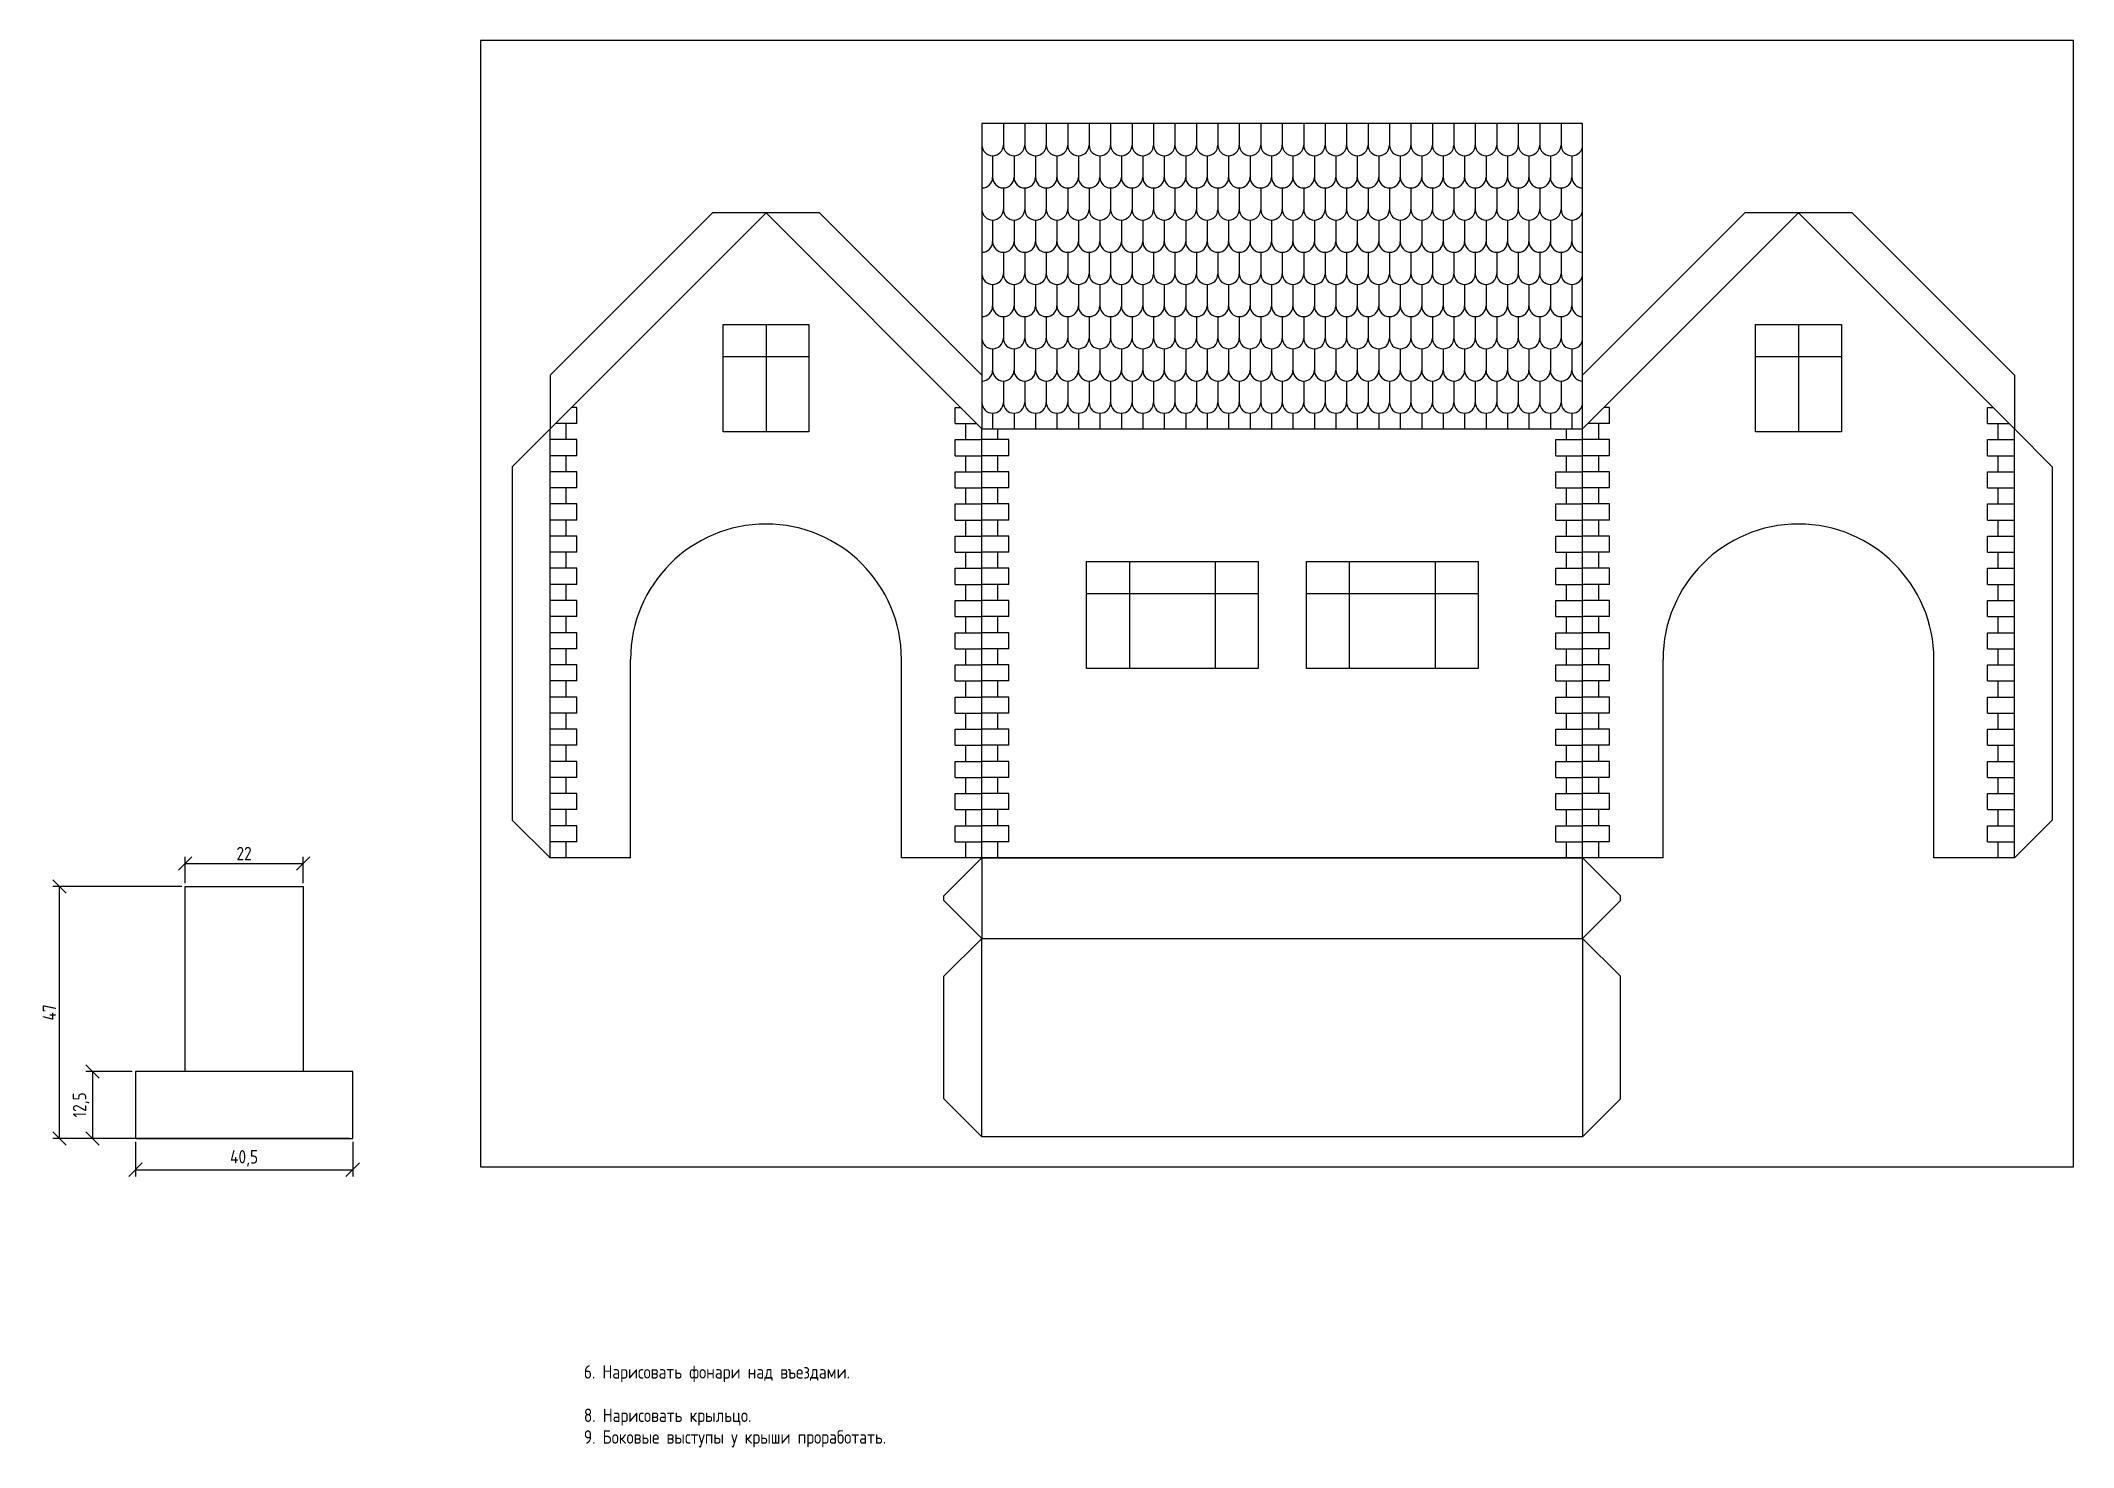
# Model space of a CAD drawing. Header units: millimetres. Extents: x 2310 to 3293, y 1886 to 2149.
# Drawn here: x 2309.6 to 2688.5, y 1886.2 to 2148.5 of the extents above; entities that cross this region are included whole.
import ezdxf

# ---------------------------------------------------------------- set-up
doc = ezdxf.new("R2010")
doc.units = ezdxf.units.MM
doc.styles.add('TextStyle01', font='romans.shx', dxfattribs={"width": 0.8})
doc.dimstyles.new('ISO-25', dxfattribs={"dimtxt": 2.5, "dimasz": 2.5, "dimexe": 1.25, "dimexo": 0.625, "dimtad": 1, "dimtxsty": 'TextStyle01', "dimblk": 'OBLIQUE', "dimcen": 2.5, "dimadec": 0, "dimazin": 0, "dimtfac": 1, "dimtmove": 0, "dimatfit": 3, "dimldrblk": 'NONE', "dimfxl": 1, "dimarcsym": 0})

msp = doc.modelspace()

# ---------------------------------------------------------------- texts
at = {"style": 'TextStyle01', "width": 0.8}
for s, p in [('6. Нарисовать фонари над въездами.', (2410.845, 1899.062)), ('8. Нарисовать крыльцо.', (2410.845, 1890.967)), ('9. Боковые выступы у крыши проработать.', (2410.845, 1886.919))]:
    msp.add_text(s, height=2.5, dxfattribs=at).set_placement(p)

# ---------------------------------------------------------------- blocks, each defined once
blk = doc.blocks.new('_Oblique')
at = {"color": 0, "linetype": 'ByBlock', "lineweight": -2}
blk.add_line((-0.5, -0.5), (0.5, 0.5), dxfattribs=at)
blk = doc.blocks.new('*D3')
at = {"color": 0, "lineweight": -2, "transparency": 16777216}
for p, q in [((2326.62, 1956.33), (2317.96, 1956.33)), ((2319.21, 1956.33), (2319.21, 1943.83)), ((2326.62, 1943.83), (2317.96, 1943.83))]:
    blk.add_line(p, q, dxfattribs=at)
at = {"layer": 'Defpoints', "color": 0, "transparency": 16777216}
for p in [(2327.24, 1956.33), (2319.21, 1943.83), (2327.24, 1943.83)]:
    blk.add_point(p, dxfattribs=at)
at = {"color": 0, "lineweight": -2, "transparency": 16777216, "xscale": 2.5, "yscale": 2.5, "zscale": 2.5}
for p, rotation in [((2319.21, 1956.33), 90), ((2319.21, 1943.83), 270)]:
    blk.add_blockref('_Oblique', p, dxfattribs=dict(at, rotation=rotation))
at = {"color": 0, "transparency": 16777216, "insert": (2317.1, 1950.08), "char_height": 2.5, "attachment_point": 5, "rotation": 90, "style": 'TextStyle01'}
blk.add_mtext('12,5', dxfattribs=at)
blk = doc.blocks.new('_None')
blk = doc.blocks.new('*D4')
at = {"color": 0, "lineweight": -2, "transparency": 16777216}
for p, q in [((2327.24, 1943.21), (2327.24, 1936.76)), ((2367.74, 1943.21), (2367.74, 1936.76)), ((2327.24, 1938.01), (2367.74, 1938.01))]:
    blk.add_line(p, q, dxfattribs=at)
at = {"layer": 'Defpoints', "color": 0, "transparency": 16777216}
for p in [(2327.24, 1943.83), (2367.74, 1943.83), (2367.74, 1938.01)]:
    blk.add_point(p, dxfattribs=at)
at = {"color": 0, "lineweight": -2, "transparency": 16777216, "xscale": 2.5, "yscale": 2.5, "zscale": 2.5, "rotation": 180}
blk.add_blockref('_Oblique', (2327.24, 1938.01), dxfattribs=at)
at = {"color": 0, "lineweight": -2, "transparency": 16777216, "xscale": 2.5, "yscale": 2.5, "zscale": 2.5}
blk.add_blockref('_Oblique', (2367.74, 1938.01), dxfattribs=at)
at = {"color": 0, "transparency": 16777216, "insert": (2347.49, 1940.12), "char_height": 2.5, "attachment_point": 5, "style": 'TextStyle01'}
blk.add_mtext('40,5', dxfattribs=at)
blk = doc.blocks.new('*D5')
at = {"color": 0, "lineweight": -2, "transparency": 16777216}
for p, q in [((2335.87, 1990.83), (2311.83, 1990.83)), ((2313.08, 1943.83), (2313.08, 1990.83)), ((2367.12, 1943.83), (2311.83, 1943.83))]:
    blk.add_line(p, q, dxfattribs=at)
at = {"layer": 'Defpoints', "color": 0, "transparency": 16777216}
for p in [(2313.08, 1990.83), (2336.49, 1990.83), (2367.74, 1943.83)]:
    blk.add_point(p, dxfattribs=at)
at = {"color": 0, "lineweight": -2, "transparency": 16777216, "xscale": 2.5, "yscale": 2.5, "zscale": 2.5}
for p, rotation in [((2313.08, 1990.83), 90), ((2313.08, 1943.83), 270)]:
    blk.add_blockref('_Oblique', p, dxfattribs=dict(at, rotation=rotation))
at = {"color": 0, "transparency": 16777216, "insert": (2311.2, 1967.33), "char_height": 2.5, "attachment_point": 5, "rotation": 90, "style": 'TextStyle01'}
blk.add_mtext('47', dxfattribs=at)
blk = doc.blocks.new('*D6')
at = {"color": 0, "lineweight": -2, "transparency": 16777216}
for p, q in [((2336.49, 1991.46), (2336.49, 1996.33)), ((2336.49, 1995.08), (2358.49, 1995.08)), ((2358.49, 1991.46), (2358.49, 1996.33))]:
    blk.add_line(p, q, dxfattribs=at)
at = {"layer": 'Defpoints', "color": 0, "transparency": 16777216}
for p in [(2358.49, 1995.08), (2336.49, 1990.83), (2358.49, 1990.83)]:
    blk.add_point(p, dxfattribs=at)
at = {"color": 0, "lineweight": -2, "transparency": 16777216, "xscale": 2.5, "yscale": 2.5, "zscale": 2.5, "rotation": 180}
blk.add_blockref('_Oblique', (2336.49, 1995.08), dxfattribs=at)
at = {"color": 0, "lineweight": -2, "transparency": 16777216, "xscale": 2.5, "yscale": 2.5, "zscale": 2.5}
blk.add_blockref('_Oblique', (2358.49, 1995.08), dxfattribs=at)
at = {"color": 0, "transparency": 16777216, "insert": (2347.49, 1996.95), "char_height": 2.5, "attachment_point": 5, "style": 'TextStyle01'}
blk.add_mtext('22', dxfattribs=at)

# ---------------------------------------------------------------- dimensions: what is measured, and where the dimension line sits
for base, p1, p2, picture, middle in [((2358.492, 1995.08), (2336.492, 1990.83), (2358.492, 1990.83), '*D6', (2347.492, 1996.955)), ((2367.742, 1938.011), (2327.242, 1943.83), (2367.742, 1943.83), '*D4', (2347.492, 1940.124))]:
    dim = msp.add_linear_dim(base=base, p1=p1, p2=p2, dimstyle='ISO-25')
    dim.commit()
    dim.dimension.update_dxf_attribs({"geometry": picture, "text_midpoint": middle})
for base, p1, p2, picture, middle in [((2313.075, 1990.83), (2367.742, 1943.83), (2336.492, 1990.83), '*D5', (2311.2, 1967.33)), ((2319.209, 1943.83), (2327.242, 1956.33), (2327.242, 1943.83), '*D3', (2317.096, 1950.08))]:
    dim = msp.add_linear_dim(base=base, p1=p1, p2=p2, angle=90, dimstyle='ISO-25')
    dim.commit()
    dim.dimension.update_dxf_attribs({"geometry": picture, "text_midpoint": middle})

# ---------------------------------------------------------------- linework, layer by layer
for p, q in [((2489.049, 2133.058), (2489.049, 2129.058)), ((2493.049, 2133.058), (2493.049, 2129.058)), ((2497.049, 2133.058), (2497.049, 2129.058)), ((2501.049, 2133.058), (2501.049, 2129.058)), ((2505.049, 2133.058), (2505.049, 2129.058)), ((2509.049, 2133.058), (2509.049, 2129.058)), ((2513.049, 2133.058), (2513.049, 2129.058)), ((2517.049, 2133.058), (2517.049, 2129.058)), ((2521.049, 2133.058), (2521.049, 2129.058)), ((2525.049, 2133.058), (2525.049, 2129.058)), ((2529.049, 2133.058), (2529.049, 2129.058)), ((2533.049, 2133.058), (2533.049, 2129.058)), ((2537.049, 2133.058), (2537.049, 2129.058)), ((2541.049, 2133.058), (2541.049, 2129.058)), ((2545.049, 2133.058), (2545.049, 2129.058)), ((2549.049, 2133.058), (2549.049, 2129.058)), ((2553.049, 2133.058), (2553.049, 2129.058)), ((2557.049, 2133.058), (2557.049, 2129.058)), ((2561.049, 2133.058), (2561.049, 2129.058)), ((2565.049, 2133.058), (2565.049, 2129.058)), ((2569.049, 2133.058), (2569.049, 2129.058)), ((2573.049, 2133.058), (2573.049, 2129.058)), ((2577.049, 2133.058), (2577.049, 2129.058)), ((2581.049, 2133.058), (2581.049, 2129.058)), ((2585.049, 2133.058), (2585.049, 2129.058)), ((2589.049, 2133.058), (2589.049, 2129.058)), ((2593.049, 2133.058), (2593.049, 2129.058)), ((2487.049, 2127.058), (2487.049, 2123.058)), ((2491.049, 2127.058), (2491.049, 2123.058)), ((2495.049, 2127.058), (2495.049, 2123.058)), ((2499.049, 2127.058), (2499.049, 2123.058)), ((2503.049, 2127.058), (2503.049, 2123.058)), ((2507.049, 2127.058), (2507.049, 2123.058)), ((2511.049, 2127.058), (2511.049, 2123.058)), ((2515.049, 2127.058), (2515.049, 2123.058)), ((2519.049, 2127.058), (2519.049, 2123.058)), ((2523.049, 2127.058), (2523.049, 2123.058)), ((2527.049, 2127.058), (2527.049, 2123.058)), ((2531.049, 2127.058), (2531.049, 2123.058)), ((2535.049, 2127.058), (2535.049, 2123.058)), ((2539.049, 2127.058), (2539.049, 2123.058)), ((2543.049, 2127.058), (2543.049, 2123.058)), ((2547.049, 2127.058), (2547.049, 2123.058)), ((2551.049, 2127.058), (2551.049, 2123.058)), ((2555.049, 2127.058), (2555.049, 2123.058)), ((2559.049, 2127.058), (2559.049, 2123.058)), ((2563.049, 2127.058), (2563.049, 2123.058)), ((2567.049, 2127.058), (2567.049, 2123.058)), ((2571.049, 2127.058), (2571.049, 2123.058)), ((2575.049, 2127.058), (2575.049, 2123.058)), ((2579.049, 2127.058), (2579.049, 2123.058)), ((2583.049, 2127.058), (2583.049, 2123.058)), ((2587.049, 2127.058), (2587.049, 2123.058)), ((2591.049, 2127.058), (2591.049, 2123.058)), ((2595.049, 2127.058), (2595.049, 2123.058)), ((2489.049, 2121.058), (2489.049, 2117.058)), ((2493.049, 2121.058), (2493.049, 2117.058)), ((2497.049, 2121.058), (2497.049, 2117.058)), ((2501.049, 2121.058), (2501.049, 2117.058)), ((2505.049, 2121.058), (2505.049, 2117.058)), ((2509.049, 2121.058), (2509.049, 2117.058)), ((2513.049, 2121.058), (2513.049, 2117.058)), ((2517.049, 2121.058), (2517.049, 2117.058)), ((2521.049, 2121.058), (2521.049, 2117.058)), ((2525.049, 2121.058), (2525.049, 2117.058)), ((2529.049, 2121.058), (2529.049, 2117.058)), ((2533.049, 2121.058), (2533.049, 2117.058)), ((2537.049, 2121.058), (2537.049, 2117.058)), ((2541.049, 2121.058), (2541.049, 2117.058)), ((2545.049, 2121.058), (2545.049, 2117.058)), ((2549.049, 2121.058), (2549.049, 2117.058)), ((2553.049, 2121.058), (2553.049, 2117.058)), ((2557.049, 2121.058), (2557.049, 2117.058)), ((2561.049, 2121.058), (2561.049, 2117.058)), ((2565.049, 2121.058), (2565.049, 2117.058)), ((2569.049, 2121.058), (2569.049, 2117.058)), ((2573.049, 2121.058), (2573.049, 2117.058)), ((2577.049, 2121.058), (2577.049, 2117.058)), ((2581.049, 2121.058), (2581.049, 2117.058)), ((2585.049, 2121.058), (2585.049, 2117.058)), ((2589.049, 2121.058), (2589.049, 2117.058)), ((2593.049, 2121.058), (2593.049, 2117.058)), ((2404.549, 2076.136), (2444.799, 2116.386)), ((2434.799, 2116.386), (2404.549, 2086.136)), ((2454.799, 2116.386), (2434.799, 2116.386)), ((2444.799, 2116.386), (2485.049, 2076.136)), ((2454.799, 2116.386), (2485.049, 2086.136)), ((2487.049, 2115.058), (2487.049, 2111.058)), ((2491.049, 2115.058), (2491.049, 2111.058)), ((2495.049, 2115.058), (2495.049, 2111.058)), ((2499.049, 2115.058), (2499.049, 2111.058)), ((2503.049, 2115.058), (2503.049, 2111.058)), ((2507.049, 2115.058), (2507.049, 2111.058)), ((2511.049, 2115.058), (2511.049, 2111.058)), ((2515.049, 2115.058), (2515.049, 2111.058)), ((2519.049, 2115.058), (2519.049, 2111.058)), ((2523.049, 2115.058), (2523.049, 2111.058)), ((2527.049, 2115.058), (2527.049, 2111.058)), ((2531.049, 2115.058), (2531.049, 2111.058)), ((2535.049, 2115.058), (2535.049, 2111.058)), ((2539.049, 2115.058), (2539.049, 2111.058)), ((2543.049, 2115.058), (2543.049, 2111.058)), ((2547.049, 2115.058), (2547.049, 2111.058)), ((2551.049, 2115.058), (2551.049, 2111.058)), ((2555.049, 2115.058), (2555.049, 2111.058)), ((2559.049, 2115.058), (2559.049, 2111.058)), ((2563.049, 2115.058), (2563.049, 2111.058)), ((2567.049, 2115.058), (2567.049, 2111.058)), ((2571.049, 2115.058), (2571.049, 2111.058)), ((2575.049, 2115.058), (2575.049, 2111.058)), ((2579.049, 2115.058), (2579.049, 2111.058)), ((2583.049, 2115.058), (2583.049, 2111.058)), ((2587.049, 2115.058), (2587.049, 2111.058)), ((2591.049, 2115.058), (2591.049, 2111.058)), ((2595.049, 2115.058), (2595.049, 2111.058)), ((2597.049, 2076.136), (2637.299, 2116.386)), ((2627.299, 2116.386), (2597.049, 2086.136)), ((2647.299, 2116.386), (2627.299, 2116.386)), ((2637.299, 2116.386), (2677.549, 2076.136)), ((2647.299, 2116.386), (2677.549, 2086.136)), ((2489.049, 2109.058), (2489.049, 2105.058)), ((2493.049, 2109.058), (2493.049, 2105.058)), ((2497.049, 2109.058), (2497.049, 2105.058)), ((2501.049, 2109.058), (2501.049, 2105.058)), ((2505.049, 2109.058), (2505.049, 2105.058)), ((2509.049, 2109.058), (2509.049, 2105.058)), ((2513.049, 2109.058), (2513.049, 2105.058)), ((2517.049, 2109.058), (2517.049, 2105.058)), ((2521.049, 2109.058), (2521.049, 2105.058)), ((2525.049, 2109.058), (2525.049, 2105.058)), ((2529.049, 2109.058), (2529.049, 2105.058)), ((2533.049, 2109.058), (2533.049, 2105.058)), ((2537.049, 2109.058), (2537.049, 2105.058)), ((2541.049, 2109.058), (2541.049, 2105.058)), ((2545.049, 2109.058), (2545.049, 2105.058)), ((2549.049, 2109.058), (2549.049, 2105.058)), ((2553.049, 2109.058), (2553.049, 2105.058)), ((2557.049, 2109.058), (2557.049, 2105.058)), ((2561.049, 2109.058), (2561.049, 2105.058)), ((2565.049, 2109.058), (2565.049, 2105.058)), ((2569.049, 2109.058), (2569.049, 2105.058)), ((2573.049, 2109.058), (2573.049, 2105.058)), ((2577.049, 2109.058), (2577.049, 2105.058)), ((2581.049, 2109.058), (2581.049, 2105.058)), ((2585.049, 2109.058), (2585.049, 2105.058)), ((2589.049, 2109.058), (2589.049, 2105.058)), ((2593.049, 2109.058), (2593.049, 2105.058)), ((2487.049, 2103.058), (2487.049, 2099.058)), ((2491.049, 2103.058), (2491.049, 2099.058)), ((2495.049, 2103.058), (2495.049, 2099.058)), ((2499.049, 2103.058), (2499.049, 2099.058)), ((2503.049, 2103.058), (2503.049, 2099.058)), ((2507.049, 2103.058), (2507.049, 2099.058)), ((2511.049, 2103.058), (2511.049, 2099.058)), ((2515.049, 2103.058), (2515.049, 2099.058)), ((2519.049, 2103.058), (2519.049, 2099.058)), ((2523.049, 2103.058), (2523.049, 2099.058)), ((2527.049, 2103.058), (2527.049, 2099.058)), ((2531.049, 2103.058), (2531.049, 2099.058)), ((2535.049, 2103.058), (2535.049, 2099.058)), ((2539.049, 2103.058), (2539.049, 2099.058)), ((2543.049, 2103.058), (2543.049, 2099.058)), ((2547.049, 2103.058), (2547.049, 2099.058)), ((2551.049, 2103.058), (2551.049, 2099.058)), ((2555.049, 2103.058), (2555.049, 2099.058)), ((2559.049, 2103.058), (2559.049, 2099.058)), ((2563.049, 2103.058), (2563.049, 2099.058)), ((2567.049, 2103.058), (2567.049, 2099.058)), ((2571.049, 2103.058), (2571.049, 2099.058)), ((2575.049, 2103.058), (2575.049, 2099.058)), ((2579.049, 2103.058), (2579.049, 2099.058)), ((2583.049, 2103.058), (2583.049, 2099.058)), ((2587.049, 2103.058), (2587.049, 2099.058)), ((2591.049, 2103.058), (2591.049, 2099.058)), ((2595.049, 2103.058), (2595.049, 2099.058)), ((2489.049, 2097.058), (2489.049, 2093.058)), ((2493.049, 2097.058), (2493.049, 2093.058)), ((2497.049, 2097.058), (2497.049, 2093.058)), ((2501.049, 2097.058), (2501.049, 2093.058)), ((2505.049, 2097.058), (2505.049, 2093.058)), ((2509.049, 2097.058), (2509.049, 2093.058)), ((2513.049, 2097.058), (2513.049, 2093.058)), ((2517.049, 2097.058), (2517.049, 2093.058)), ((2521.049, 2097.058), (2521.049, 2093.058)), ((2525.049, 2097.058), (2525.049, 2093.058)), ((2529.049, 2097.058), (2529.049, 2093.058)), ((2533.049, 2097.058), (2533.049, 2093.058)), ((2537.049, 2097.058), (2537.049, 2093.058)), ((2541.049, 2097.058), (2541.049, 2093.058)), ((2545.049, 2097.058), (2545.049, 2093.058)), ((2549.049, 2097.058), (2549.049, 2093.058)), ((2553.049, 2097.058), (2553.049, 2093.058)), ((2557.049, 2097.058), (2557.049, 2093.058)), ((2561.049, 2097.058), (2561.049, 2093.058)), ((2565.049, 2097.058), (2565.049, 2093.058)), ((2569.049, 2097.058), (2569.049, 2093.058)), ((2573.049, 2097.058), (2573.049, 2093.058)), ((2577.049, 2097.058), (2577.049, 2093.058)), ((2581.049, 2097.058), (2581.049, 2093.058)), ((2585.049, 2097.058), (2585.049, 2093.058)), ((2589.049, 2097.058), (2589.049, 2093.058)), ((2593.049, 2097.058), (2593.049, 2093.058)), ((2444.799, 2095.603), (2444.799, 2075.603)), ((2637.299, 2095.603), (2637.299, 2075.603)), ((2436.799, 2089.603), (2452.799, 2089.603)), ((2487.049, 2091.058), (2487.049, 2087.058)), ((2491.049, 2091.058), (2491.049, 2087.058)), ((2495.049, 2091.058), (2495.049, 2087.058)), ((2499.049, 2091.058), (2499.049, 2087.058)), ((2503.049, 2091.058), (2503.049, 2087.058)), ((2507.049, 2091.058), (2507.049, 2087.058)), ((2511.049, 2091.058), (2511.049, 2087.058)), ((2515.049, 2091.058), (2515.049, 2087.058)), ((2519.049, 2091.058), (2519.049, 2087.058)), ((2523.049, 2091.058), (2523.049, 2087.058)), ((2527.049, 2091.058), (2527.049, 2087.058)), ((2531.049, 2091.058), (2531.049, 2087.058)), ((2535.049, 2091.058), (2535.049, 2087.058)), ((2539.049, 2091.058), (2539.049, 2087.058)), ((2543.049, 2091.058), (2543.049, 2087.058)), ((2547.049, 2091.058), (2547.049, 2087.058)), ((2551.049, 2091.058), (2551.049, 2087.058)), ((2555.049, 2091.058), (2555.049, 2087.058)), ((2559.049, 2091.058), (2559.049, 2087.058)), ((2563.049, 2091.058), (2563.049, 2087.058)), ((2567.049, 2091.058), (2567.049, 2087.058)), ((2571.049, 2091.058), (2571.049, 2087.058)), ((2575.049, 2091.058), (2575.049, 2087.058)), ((2579.049, 2091.058), (2579.049, 2087.058)), ((2583.049, 2091.058), (2583.049, 2087.058)), ((2587.049, 2091.058), (2587.049, 2087.058)), ((2591.049, 2091.058), (2591.049, 2087.058)), ((2595.049, 2091.058), (2595.049, 2087.058)), ((2629.299, 2089.603), (2645.299, 2089.603)), ((2404.549, 2086.136), (2404.549, 2076.136)), ((2489.049, 2085.058), (2489.049, 2081.058)), ((2493.049, 2085.058), (2493.049, 2081.058)), ((2497.049, 2085.058), (2497.049, 2081.058)), ((2501.049, 2085.058), (2501.049, 2081.058)), ((2505.049, 2085.058), (2505.049, 2081.058)), ((2509.049, 2085.058), (2509.049, 2081.058)), ((2513.049, 2085.058), (2513.049, 2081.058)), ((2517.049, 2085.058), (2517.049, 2081.058)), ((2521.049, 2085.058), (2521.049, 2081.058)), ((2525.049, 2085.058), (2525.049, 2081.058)), ((2529.049, 2085.058), (2529.049, 2081.058)), ((2533.049, 2085.058), (2533.049, 2081.058)), ((2537.049, 2085.058), (2537.049, 2081.058)), ((2541.049, 2085.058), (2541.049, 2081.058)), ((2545.049, 2085.058), (2545.049, 2081.058)), ((2549.049, 2085.058), (2549.049, 2081.058)), ((2553.049, 2085.058), (2553.049, 2081.058)), ((2557.049, 2085.058), (2557.049, 2081.058)), ((2561.049, 2085.058), (2561.049, 2081.058)), ((2565.049, 2085.058), (2565.049, 2081.058)), ((2569.049, 2085.058), (2569.049, 2081.058)), ((2573.049, 2085.058), (2573.049, 2081.058)), ((2577.049, 2085.058), (2577.049, 2081.058)), ((2581.049, 2085.058), (2581.049, 2081.058)), ((2585.049, 2085.058), (2585.049, 2081.058)), ((2589.049, 2085.058), (2589.049, 2081.058)), ((2593.049, 2085.058), (2593.049, 2081.058)), ((2677.549, 2086.136), (2677.549, 2076.136)), ((2409.549, 2077.136), (2405.549, 2077.136)), ((2407.549, 2074.136), (2407.549, 2077.136)), ((2409.549, 2080.136), (2408.549, 2080.136)), ((2409.549, 2077.136), (2409.549, 2080.136)), ((2480.049, 2077.136), (2480.049, 2080.136)), ((2480.049, 2080.136), (2481.049, 2080.136)), ((2480.049, 2077.136), (2484.049, 2077.136)), ((2482.049, 2074.136), (2482.049, 2077.136)), ((2487.049, 2079.058), (2487.049, 2076.136)), ((2491.049, 2079.058), (2491.049, 2076.136)), ((2495.049, 2079.058), (2495.049, 2076.136)), ((2499.049, 2079.058), (2499.049, 2076.136)), ((2503.049, 2079.058), (2503.049, 2076.136)), ((2507.049, 2079.058), (2507.049, 2076.136)), ((2511.049, 2079.058), (2511.049, 2076.136)), ((2515.049, 2079.058), (2515.049, 2076.136)), ((2519.049, 2079.058), (2519.049, 2076.136)), ((2523.049, 2079.058), (2523.049, 2076.136)), ((2527.049, 2079.058), (2527.049, 2076.136)), ((2531.049, 2079.058), (2531.049, 2076.136)), ((2535.049, 2079.058), (2535.049, 2076.136)), ((2539.049, 2079.058), (2539.049, 2076.136)), ((2543.049, 2079.058), (2543.049, 2076.136)), ((2547.049, 2079.058), (2547.049, 2076.136)), ((2551.049, 2079.058), (2551.049, 2076.136)), ((2555.049, 2079.058), (2555.049, 2076.136)), ((2559.049, 2079.058), (2559.049, 2076.136)), ((2563.049, 2079.058), (2563.049, 2076.136)), ((2567.049, 2079.058), (2567.049, 2076.136)), ((2571.049, 2079.058), (2571.049, 2076.136)), ((2575.049, 2079.058), (2575.049, 2076.136)), ((2579.049, 2079.058), (2579.049, 2076.136)), ((2583.049, 2079.058), (2583.049, 2076.136)), ((2587.049, 2079.058), (2587.049, 2076.136)), ((2591.049, 2079.058), (2591.049, 2076.136)), ((2595.049, 2079.058), (2595.049, 2076.136)), ((2602.049, 2077.136), (2598.049, 2077.136)), ((2600.049, 2074.136), (2600.049, 2077.136)), ((2602.049, 2080.136), (2601.049, 2080.136)), ((2602.049, 2077.136), (2602.049, 2080.136)), ((2672.549, 2077.136), (2672.549, 2080.136)), ((2672.549, 2080.136), (2673.549, 2080.136)), ((2672.549, 2077.136), (2676.549, 2077.136)), ((2674.549, 2074.136), (2674.549, 2077.136)), ((2397.477, 2069.065), (2404.549, 2076.136)), ((2404.549, 1996.136), (2404.549, 2076.136)), ((2409.549, 2074.136), (2404.549, 2074.136)), ((2409.549, 2071.136), (2409.549, 2074.136)), ((2480.049, 2071.136), (2480.049, 2074.136)), ((2480.049, 2074.136), (2485.049, 2074.136)), ((2485.049, 1996.136), (2485.049, 2076.136)), ((2485.049, 1996.136), (2485.049, 2076.136)), ((2490.049, 2074.136), (2485.049, 2074.136)), ((2488.049, 2074.136), (2488.049, 2076.136)), ((2490.049, 2071.136), (2490.049, 2074.136)), ((2592.049, 2071.136), (2592.049, 2074.136)), ((2592.049, 2074.136), (2597.049, 2074.136)), ((2594.049, 2074.136), (2594.049, 2076.136)), ((2597.049, 1996.136), (2597.049, 2076.136)), ((2597.049, 1996.136), (2597.049, 2076.136)), ((2602.049, 2074.136), (2597.049, 2074.136)), ((2602.049, 2071.136), (2602.049, 2074.136)), ((2672.549, 2071.136), (2672.549, 2074.136)), ((2672.549, 2074.136), (2677.549, 2074.136)), ((2677.549, 1996.136), (2677.549, 2076.136)), ((2684.62, 2069.065), (2677.549, 2076.136)), ((2409.549, 2071.136), (2404.549, 2071.136)), ((2407.549, 2068.136), (2407.549, 2071.136)), ((2480.049, 2071.136), (2485.049, 2071.136)), ((2482.049, 2068.136), (2482.049, 2071.136)), ((2490.049, 2071.136), (2485.049, 2071.136)), ((2488.049, 2068.136), (2488.049, 2071.136)), ((2592.049, 2071.136), (2597.049, 2071.136)), ((2594.049, 2068.136), (2594.049, 2071.136)), ((2602.049, 2071.136), (2597.049, 2071.136)), ((2600.049, 2068.136), (2600.049, 2071.136)), ((2672.549, 2071.136), (2677.549, 2071.136)), ((2674.549, 2068.136), (2674.549, 2071.136)), ((2397.477, 2069.065), (2397.477, 2003.207)), ((2409.549, 2068.136), (2404.549, 2068.136)), ((2409.549, 2065.136), (2409.549, 2068.136)), ((2480.049, 2065.136), (2480.049, 2068.136)), ((2480.049, 2068.136), (2485.049, 2068.136)), ((2490.049, 2068.136), (2485.049, 2068.136)), ((2490.049, 2065.136), (2490.049, 2068.136)), ((2592.049, 2065.136), (2592.049, 2068.136)), ((2592.049, 2068.136), (2597.049, 2068.136)), ((2602.049, 2068.136), (2597.049, 2068.136)), ((2602.049, 2065.136), (2602.049, 2068.136)), ((2672.549, 2065.136), (2672.549, 2068.136)), ((2672.549, 2068.136), (2677.549, 2068.136)), ((2684.62, 2069.065), (2684.62, 2003.207)), ((2409.549, 2065.136), (2404.549, 2065.136)), ((2409.549, 2062.136), (2404.549, 2062.136)), ((2407.549, 2062.136), (2407.549, 2065.136)), ((2409.549, 2059.136), (2409.549, 2062.136)), ((2480.049, 2065.136), (2485.049, 2065.136)), ((2480.049, 2059.136), (2480.049, 2062.136)), ((2480.049, 2062.136), (2485.049, 2062.136)), ((2482.049, 2062.136), (2482.049, 2065.136)), ((2490.049, 2065.136), (2485.049, 2065.136)), ((2490.049, 2062.136), (2485.049, 2062.136)), ((2488.049, 2062.136), (2488.049, 2065.136)), ((2490.049, 2059.136), (2490.049, 2062.136)), ((2592.049, 2065.136), (2597.049, 2065.136)), ((2592.049, 2059.136), (2592.049, 2062.136)), ((2592.049, 2062.136), (2597.049, 2062.136)), ((2594.049, 2062.136), (2594.049, 2065.136)), ((2602.049, 2065.136), (2597.049, 2065.136)), ((2602.049, 2062.136), (2597.049, 2062.136)), ((2600.049, 2062.136), (2600.049, 2065.136)), ((2602.049, 2059.136), (2602.049, 2062.136)), ((2672.549, 2065.136), (2677.549, 2065.136)), ((2672.549, 2059.136), (2672.549, 2062.136)), ((2672.549, 2062.136), (2677.549, 2062.136)), ((2674.549, 2062.136), (2674.549, 2065.136)), ((2409.549, 2059.136), (2404.549, 2059.136)), ((2407.549, 2056.136), (2407.549, 2059.136)), ((2480.049, 2059.136), (2485.049, 2059.136)), ((2482.049, 2056.136), (2482.049, 2059.136)), ((2490.049, 2059.136), (2485.049, 2059.136)), ((2488.049, 2056.136), (2488.049, 2059.136)), ((2592.049, 2059.136), (2597.049, 2059.136)), ((2594.049, 2056.136), (2594.049, 2059.136)), ((2602.049, 2059.136), (2597.049, 2059.136)), ((2600.049, 2056.136), (2600.049, 2059.136)), ((2672.549, 2059.136), (2677.549, 2059.136)), ((2674.549, 2056.136), (2674.549, 2059.136)), ((2409.549, 2056.136), (2404.549, 2056.136)), ((2409.549, 2053.136), (2409.549, 2056.136)), ((2480.049, 2053.136), (2480.049, 2056.136)), ((2480.049, 2056.136), (2485.049, 2056.136)), ((2490.049, 2056.136), (2485.049, 2056.136)), ((2490.049, 2053.136), (2490.049, 2056.136)), ((2592.049, 2053.136), (2592.049, 2056.136)), ((2592.049, 2056.136), (2597.049, 2056.136)), ((2602.049, 2056.136), (2597.049, 2056.136)), ((2602.049, 2053.136), (2602.049, 2056.136)), ((2672.549, 2053.136), (2672.549, 2056.136)), ((2672.549, 2056.136), (2677.549, 2056.136)), ((2409.549, 2053.136), (2404.549, 2053.136)), ((2407.549, 2050.136), (2407.549, 2053.136)), ((2480.049, 2053.136), (2485.049, 2053.136)), ((2482.049, 2050.136), (2482.049, 2053.136)), ((2490.049, 2053.136), (2485.049, 2053.136)), ((2488.049, 2050.136), (2488.049, 2053.136)), ((2512.549, 2051.433), (2512.549, 2031.433)), ((2528.549, 2051.433), (2528.549, 2031.433)), ((2553.549, 2051.433), (2553.549, 2031.433)), ((2569.549, 2051.433), (2569.549, 2031.433)), ((2592.049, 2053.136), (2597.049, 2053.136)), ((2594.049, 2050.136), (2594.049, 2053.136)), ((2602.049, 2053.136), (2597.049, 2053.136)), ((2600.049, 2050.136), (2600.049, 2053.136)), ((2672.549, 2053.136), (2677.549, 2053.136)), ((2674.549, 2050.136), (2674.549, 2053.136)), ((2409.549, 2050.136), (2404.549, 2050.136)), ((2409.549, 2047.136), (2404.549, 2047.136)), ((2407.549, 2044.136), (2407.549, 2047.136)), ((2409.549, 2047.136), (2409.549, 2050.136)), ((2480.049, 2047.136), (2480.049, 2050.136)), ((2480.049, 2050.136), (2485.049, 2050.136)), ((2480.049, 2047.136), (2485.049, 2047.136)), ((2482.049, 2044.136), (2482.049, 2047.136)), ((2490.049, 2050.136), (2485.049, 2050.136)), ((2490.049, 2047.136), (2485.049, 2047.136)), ((2488.049, 2044.136), (2488.049, 2047.136)), ((2490.049, 2047.136), (2490.049, 2050.136)), ((2592.049, 2047.136), (2592.049, 2050.136)), ((2592.049, 2050.136), (2597.049, 2050.136)), ((2592.049, 2047.136), (2597.049, 2047.136)), ((2594.049, 2044.136), (2594.049, 2047.136)), ((2602.049, 2050.136), (2597.049, 2050.136)), ((2602.049, 2047.136), (2597.049, 2047.136)), ((2600.049, 2044.136), (2600.049, 2047.136)), ((2602.049, 2047.136), (2602.049, 2050.136)), ((2672.549, 2047.136), (2672.549, 2050.136)), ((2672.549, 2050.136), (2677.549, 2050.136)), ((2672.549, 2047.136), (2677.549, 2047.136)), ((2674.549, 2044.136), (2674.549, 2047.136)), ((2409.549, 2044.136), (2404.549, 2044.136)), ((2409.549, 2041.136), (2409.549, 2044.136)), ((2480.049, 2041.136), (2480.049, 2044.136)), ((2480.049, 2044.136), (2485.049, 2044.136)), ((2490.049, 2044.136), (2485.049, 2044.136)), ((2490.049, 2041.136), (2490.049, 2044.136)), ((2504.549, 2045.433), (2536.549, 2045.433)), ((2545.549, 2045.433), (2577.549, 2045.433)), ((2592.049, 2041.136), (2592.049, 2044.136)), ((2592.049, 2044.136), (2597.049, 2044.136)), ((2602.049, 2044.136), (2597.049, 2044.136)), ((2602.049, 2041.136), (2602.049, 2044.136)), ((2672.549, 2041.136), (2672.549, 2044.136)), ((2672.549, 2044.136), (2677.549, 2044.136)), ((2409.549, 2041.136), (2404.549, 2041.136)), ((2407.549, 2038.136), (2407.549, 2041.136)), ((2480.049, 2041.136), (2485.049, 2041.136)), ((2482.049, 2038.136), (2482.049, 2041.136)), ((2490.049, 2041.136), (2485.049, 2041.136)), ((2488.049, 2038.136), (2488.049, 2041.136)), ((2592.049, 2041.136), (2597.049, 2041.136)), ((2594.049, 2038.136), (2594.049, 2041.136)), ((2602.049, 2041.136), (2597.049, 2041.136)), ((2600.049, 2038.136), (2600.049, 2041.136)), ((2672.549, 2041.136), (2677.549, 2041.136)), ((2674.549, 2038.136), (2674.549, 2041.136)), ((2409.549, 2038.136), (2404.549, 2038.136)), ((2409.549, 2035.136), (2409.549, 2038.136)), ((2480.049, 2035.136), (2480.049, 2038.136)), ((2480.049, 2038.136), (2485.049, 2038.136)), ((2490.049, 2038.136), (2485.049, 2038.136)), ((2490.049, 2035.136), (2490.049, 2038.136)), ((2592.049, 2035.136), (2592.049, 2038.136)), ((2592.049, 2038.136), (2597.049, 2038.136)), ((2602.049, 2038.136), (2597.049, 2038.136)), ((2602.049, 2035.136), (2602.049, 2038.136)), ((2672.549, 2035.136), (2672.549, 2038.136)), ((2672.549, 2038.136), (2677.549, 2038.136)), ((2409.549, 2035.136), (2404.549, 2035.136)), ((2409.549, 2032.136), (2404.549, 2032.136)), ((2407.549, 2032.136), (2407.549, 2035.136)), ((2409.549, 2029.136), (2409.549, 2032.136)), ((2419.549, 1996.136), (2419.549, 2033.136)), ((2470.049, 1996.136), (2470.049, 2033.136)), ((2480.049, 2035.136), (2485.049, 2035.136)), ((2480.049, 2029.136), (2480.049, 2032.136)), ((2480.049, 2032.136), (2485.049, 2032.136)), ((2482.049, 2032.136), (2482.049, 2035.136)), ((2490.049, 2035.136), (2485.049, 2035.136)), ((2490.049, 2032.136), (2485.049, 2032.136)), ((2488.049, 2032.136), (2488.049, 2035.136)), ((2490.049, 2029.136), (2490.049, 2032.136)), ((2592.049, 2035.136), (2597.049, 2035.136)), ((2592.049, 2029.136), (2592.049, 2032.136)), ((2592.049, 2032.136), (2597.049, 2032.136)), ((2594.049, 2032.136), (2594.049, 2035.136)), ((2602.049, 2035.136), (2597.049, 2035.136)), ((2602.049, 2032.136), (2597.049, 2032.136)), ((2600.049, 2032.136), (2600.049, 2035.136)), ((2602.049, 2029.136), (2602.049, 2032.136)), ((2612.049, 1996.136), (2612.049, 2033.136)), ((2662.549, 1996.136), (2662.549, 2033.136)), ((2672.549, 2035.136), (2677.549, 2035.136)), ((2672.549, 2029.136), (2672.549, 2032.136)), ((2672.549, 2032.136), (2677.549, 2032.136)), ((2674.549, 2032.136), (2674.549, 2035.136)), ((2409.549, 2029.136), (2404.549, 2029.136)), ((2407.549, 2026.136), (2407.549, 2029.136)), ((2480.049, 2029.136), (2485.049, 2029.136)), ((2482.049, 2026.136), (2482.049, 2029.136)), ((2490.049, 2029.136), (2485.049, 2029.136)), ((2488.049, 2026.136), (2488.049, 2029.136)), ((2592.049, 2029.136), (2597.049, 2029.136)), ((2594.049, 2026.136), (2594.049, 2029.136)), ((2602.049, 2029.136), (2597.049, 2029.136)), ((2600.049, 2026.136), (2600.049, 2029.136)), ((2672.549, 2029.136), (2677.549, 2029.136)), ((2674.549, 2026.136), (2674.549, 2029.136)), ((2409.549, 2026.136), (2404.549, 2026.136)), ((2409.549, 2023.136), (2409.549, 2026.136)), ((2480.049, 2023.136), (2480.049, 2026.136)), ((2480.049, 2026.136), (2485.049, 2026.136)), ((2490.049, 2026.136), (2485.049, 2026.136)), ((2490.049, 2023.136), (2490.049, 2026.136)), ((2592.049, 2023.136), (2592.049, 2026.136)), ((2592.049, 2026.136), (2597.049, 2026.136)), ((2602.049, 2026.136), (2597.049, 2026.136)), ((2602.049, 2023.136), (2602.049, 2026.136)), ((2672.549, 2023.136), (2672.549, 2026.136)), ((2672.549, 2026.136), (2677.549, 2026.136)), ((2409.549, 2023.136), (2404.549, 2023.136)), ((2409.549, 2020.136), (2404.549, 2020.136)), ((2407.549, 2020.136), (2407.549, 2023.136)), ((2409.549, 2017.136), (2409.549, 2020.136)), ((2480.049, 2023.136), (2485.049, 2023.136)), ((2480.049, 2017.136), (2480.049, 2020.136)), ((2480.049, 2020.136), (2485.049, 2020.136)), ((2482.049, 2020.136), (2482.049, 2023.136)), ((2490.049, 2023.136), (2485.049, 2023.136)), ((2490.049, 2020.136), (2485.049, 2020.136)), ((2488.049, 2020.136), (2488.049, 2023.136)), ((2490.049, 2017.136), (2490.049, 2020.136)), ((2592.049, 2023.136), (2597.049, 2023.136)), ((2592.049, 2017.136), (2592.049, 2020.136)), ((2592.049, 2020.136), (2597.049, 2020.136)), ((2594.049, 2020.136), (2594.049, 2023.136)), ((2602.049, 2023.136), (2597.049, 2023.136)), ((2602.049, 2020.136), (2597.049, 2020.136)), ((2600.049, 2020.136), (2600.049, 2023.136)), ((2602.049, 2017.136), (2602.049, 2020.136)), ((2672.549, 2023.136), (2677.549, 2023.136)), ((2672.549, 2017.136), (2672.549, 2020.136)), ((2672.549, 2020.136), (2677.549, 2020.136)), ((2674.549, 2020.136), (2674.549, 2023.136)), ((2409.549, 2017.136), (2404.549, 2017.136)), ((2407.549, 2014.136), (2407.549, 2017.136)), ((2480.049, 2017.136), (2485.049, 2017.136)), ((2482.049, 2014.136), (2482.049, 2017.136)), ((2490.049, 2017.136), (2485.049, 2017.136)), ((2488.049, 2014.136), (2488.049, 2017.136)), ((2592.049, 2017.136), (2597.049, 2017.136)), ((2594.049, 2014.136), (2594.049, 2017.136)), ((2602.049, 2017.136), (2597.049, 2017.136)), ((2600.049, 2014.136), (2600.049, 2017.136)), ((2672.549, 2017.136), (2677.549, 2017.136)), ((2674.549, 2014.136), (2674.549, 2017.136)), ((2409.549, 2014.136), (2404.549, 2014.136)), ((2409.549, 2011.136), (2409.549, 2014.136)), ((2480.049, 2011.136), (2480.049, 2014.136)), ((2480.049, 2014.136), (2485.049, 2014.136)), ((2490.049, 2014.136), (2485.049, 2014.136)), ((2490.049, 2011.136), (2490.049, 2014.136)), ((2592.049, 2011.136), (2592.049, 2014.136)), ((2592.049, 2014.136), (2597.049, 2014.136)), ((2602.049, 2014.136), (2597.049, 2014.136)), ((2602.049, 2011.136), (2602.049, 2014.136)), ((2672.549, 2011.136), (2672.549, 2014.136)), ((2672.549, 2014.136), (2677.549, 2014.136)), ((2409.549, 2011.136), (2404.549, 2011.136)), ((2407.549, 2008.136), (2407.549, 2011.136)), ((2480.049, 2011.136), (2485.049, 2011.136)), ((2482.049, 2008.136), (2482.049, 2011.136)), ((2490.049, 2011.136), (2485.049, 2011.136)), ((2488.049, 2008.136), (2488.049, 2011.136)), ((2592.049, 2011.136), (2597.049, 2011.136)), ((2594.049, 2008.136), (2594.049, 2011.136)), ((2602.049, 2011.136), (2597.049, 2011.136)), ((2600.049, 2008.136), (2600.049, 2011.136)), ((2672.549, 2011.136), (2677.549, 2011.136)), ((2674.549, 2008.136), (2674.549, 2011.136)), ((2409.549, 2008.136), (2404.549, 2008.136)), ((2409.549, 2005.136), (2404.549, 2005.136)), ((2407.549, 2002.136), (2407.549, 2005.136)), ((2409.549, 2005.136), (2409.549, 2008.136)), ((2480.049, 2005.136), (2480.049, 2008.136)), ((2480.049, 2008.136), (2485.049, 2008.136)), ((2480.049, 2005.136), (2485.049, 2005.136)), ((2482.049, 2002.136), (2482.049, 2005.136)), ((2490.049, 2008.136), (2485.049, 2008.136)), ((2490.049, 2005.136), (2485.049, 2005.136)), ((2488.049, 2002.136), (2488.049, 2005.136)), ((2490.049, 2005.136), (2490.049, 2008.136)), ((2592.049, 2005.136), (2592.049, 2008.136)), ((2592.049, 2008.136), (2597.049, 2008.136)), ((2592.049, 2005.136), (2597.049, 2005.136)), ((2594.049, 2002.136), (2594.049, 2005.136)), ((2602.049, 2008.136), (2597.049, 2008.136)), ((2602.049, 2005.136), (2597.049, 2005.136)), ((2600.049, 2002.136), (2600.049, 2005.136)), ((2602.049, 2005.136), (2602.049, 2008.136)), ((2672.549, 2005.136), (2672.549, 2008.136)), ((2672.549, 2008.136), (2677.549, 2008.136)), ((2672.549, 2005.136), (2677.549, 2005.136)), ((2674.549, 2002.136), (2674.549, 2005.136)), ((2404.549, 1996.136), (2397.477, 2003.207)), ((2409.549, 2002.136), (2404.549, 2002.136)), ((2409.549, 1999.136), (2409.549, 2002.136)), ((2480.049, 1999.136), (2480.049, 2002.136)), ((2480.049, 2002.136), (2485.049, 2002.136)), ((2490.049, 2002.136), (2485.049, 2002.136)), ((2490.049, 1999.136), (2490.049, 2002.136)), ((2592.049, 1999.136), (2592.049, 2002.136)), ((2592.049, 2002.136), (2597.049, 2002.136)), ((2602.049, 2002.136), (2597.049, 2002.136)), ((2602.049, 1999.136), (2602.049, 2002.136)), ((2672.549, 1999.136), (2672.549, 2002.136)), ((2672.549, 2002.136), (2677.549, 2002.136)), ((2677.549, 1996.136), (2684.62, 2003.207)), ((2409.549, 1999.136), (2404.549, 1999.136)), ((2407.549, 1996.136), (2407.549, 1999.136)), ((2480.049, 1999.136), (2485.049, 1999.136)), ((2482.049, 1996.136), (2482.049, 1999.136)), ((2490.049, 1999.136), (2485.049, 1999.136)), ((2488.049, 1996.136), (2488.049, 1999.136)), ((2592.049, 1999.136), (2597.049, 1999.136)), ((2594.049, 1996.136), (2594.049, 1999.136)), ((2602.049, 1999.136), (2597.049, 1999.136)), ((2600.049, 1996.136), (2600.049, 1999.136)), ((2672.549, 1999.136), (2677.549, 1999.136)), ((2674.549, 1996.136), (2674.549, 1999.136)), ((2419.549, 1996.136), (2404.549, 1996.136)), ((2485.049, 1996.136), (2470.049, 1996.136)), ((2485.049, 1996.136), (2477.977, 1989.065)), ((2485.049, 1996.136), (2597.049, 1996.136)), ((2612.049, 1996.136), (2597.049, 1996.136)), ((2597.049, 1996.136), (2604.12, 1989.065)), ((2677.549, 1996.136), (2662.549, 1996.136)), ((2477.977, 1988.207), (2477.977, 1989.065)), ((2485.049, 1981.136), (2477.977, 1988.207)), ((2597.049, 1981.136), (2604.12, 1988.207)), ((2604.12, 1988.207), (2604.12, 1989.065)), ((2485.049, 1981.136), (2477.977, 1974.065)), ((2597.049, 1981.136), (2604.12, 1974.065)), ((2477.977, 1951.207), (2477.977, 1974.065)), ((2604.12, 1951.207), (2604.12, 1974.065)), ((2327.242, 1956.33), (2327.242, 1943.83)), ((2485.049, 1944.136), (2477.977, 1951.207)), ((2597.049, 1944.136), (2604.12, 1951.207))]:
    msp.add_line(p, q)
for points in [[(2688.549, 2148.52), (2391.549, 2148.52), (2391.549, 1938.52), (2688.549, 1938.52)], [(2485.049, 2076.136), (2597.049, 2076.136), (2597.049, 2133.058), (2485.049, 2133.058)], [(2436.799, 2095.603), (2452.799, 2095.603), (2452.799, 2075.603), (2436.799, 2075.603)], [(2629.299, 2095.603), (2645.299, 2095.603), (2645.299, 2075.603), (2629.299, 2075.603)], [(2504.549, 2051.433), (2536.549, 2051.433), (2536.549, 2031.433), (2504.549, 2031.433)], [(2545.549, 2051.433), (2577.549, 2051.433), (2577.549, 2031.433), (2545.549, 2031.433)], [(2485.049, 1981.136), (2597.049, 1981.136), (2597.049, 1996.136), (2485.049, 1996.136)], [(2336.492, 1990.83), (2358.492, 1990.83), (2358.492, 1956.33), (2336.492, 1956.33)], [(2485.049, 1981.136), (2597.049, 1981.136), (2597.049, 1944.136), (2485.049, 1944.136)], [(2327.242, 1943.83), (2367.742, 1943.83), (2367.742, 1956.33), (2327.242, 1956.33)]]:
    msp.add_lwpolyline(points, close=True)
for centre, radius, start, end in [((2487.049, 2129.058), 2, 180, 0), ((2491.049, 2129.058), 2, 180, 0), ((2495.049, 2129.058), 2, 180, 0), ((2499.049, 2129.058), 2, 180, 0), ((2503.049, 2129.058), 2, 180, 0), ((2507.049, 2129.058), 2, 180, 0), ((2511.049, 2129.058), 2, 180, 0), ((2515.049, 2129.058), 2, 180, 0), ((2519.049, 2129.058), 2, 180, 0), ((2523.049, 2129.058), 2, 180, 0), ((2527.049, 2129.058), 2, 180, 0), ((2531.049, 2129.058), 2, 180, 0), ((2535.049, 2129.058), 2, 180, 0), ((2539.049, 2129.058), 2, 180, 0), ((2543.049, 2129.058), 2, 180, 0), ((2547.049, 2129.058), 2, 180, 0), ((2551.049, 2129.058), 2, 180, 0), ((2555.049, 2129.058), 2, 180, 0), ((2559.049, 2129.058), 2, 180, 0), ((2563.049, 2129.058), 2, 180, 0), ((2567.049, 2129.058), 2, 180, 0), ((2571.049, 2129.058), 2, 180, 0), ((2575.049, 2129.058), 2, 180, 0), ((2579.049, 2129.058), 2, 180, 0), ((2583.049, 2129.058), 2, 180, 0), ((2587.049, 2129.058), 2, 180, 0), ((2591.049, 2129.058), 2, 180, 0), ((2595.049, 2129.058), 2, 180, 0), ((2485.049, 2123.058), 2, 270, 0), ((2489.049, 2123.058), 2, 180, 0), ((2493.049, 2123.058), 2, 180, 0), ((2497.049, 2123.058), 2, 180, 0), ((2501.049, 2123.058), 2, 180, 0), ((2505.049, 2123.058), 2, 180, 0), ((2509.049, 2123.058), 2, 180, 0), ((2513.049, 2123.058), 2, 180, 0), ((2517.049, 2123.058), 2, 180, 0), ((2521.049, 2123.058), 2, 180, 0), ((2525.049, 2123.058), 2, 180, 0), ((2529.049, 2123.058), 2, 180, 0), ((2533.049, 2123.058), 2, 180, 0), ((2537.049, 2123.058), 2, 180, 0), ((2541.049, 2123.058), 2, 180, 0), ((2545.049, 2123.058), 2, 180, 0), ((2549.049, 2123.058), 2, 180, 0), ((2553.049, 2123.058), 2, 180, 0), ((2557.049, 2123.058), 2, 180, 0), ((2561.049, 2123.058), 2, 180, 0), ((2565.049, 2123.058), 2, 180, 0), ((2569.049, 2123.058), 2, 180, 0), ((2573.049, 2123.058), 2, 180, 0), ((2577.049, 2123.058), 2, 180, 0), ((2581.049, 2123.058), 2, 180, 0), ((2585.049, 2123.058), 2, 180, 0), ((2589.049, 2123.058), 2, 180, 0), ((2593.049, 2123.058), 2, 180, 0), ((2597.049, 2123.058), 2, 180, 270), ((2487.049, 2117.058), 2, 180, 0), ((2491.049, 2117.058), 2, 180, 0), ((2495.049, 2117.058), 2, 180, 0), ((2499.049, 2117.058), 2, 180, 0), ((2503.049, 2117.058), 2, 180, 0), ((2507.049, 2117.058), 2, 180, 0), ((2511.049, 2117.058), 2, 180, 0), ((2515.049, 2117.058), 2, 180, 0), ((2519.049, 2117.058), 2, 180, 0), ((2523.049, 2117.058), 2, 180, 0), ((2527.049, 2117.058), 2, 180, 0), ((2531.049, 2117.058), 2, 180, 0), ((2535.049, 2117.058), 2, 180, 0), ((2539.049, 2117.058), 2, 180, 0), ((2543.049, 2117.058), 2, 180, 0), ((2547.049, 2117.058), 2, 180, 0), ((2551.049, 2117.058), 2, 180, 0), ((2555.049, 2117.058), 2, 180, 0), ((2559.049, 2117.058), 2, 180, 0), ((2563.049, 2117.058), 2, 180, 0), ((2567.049, 2117.058), 2, 180, 0), ((2571.049, 2117.058), 2, 180, 0), ((2575.049, 2117.058), 2, 180, 0), ((2579.049, 2117.058), 2, 180, 0), ((2583.049, 2117.058), 2, 180, 0), ((2587.049, 2117.058), 2, 180, 0), ((2591.049, 2117.058), 2, 180, 0), ((2595.049, 2117.058), 2, 180, 0), ((2485.049, 2111.058), 2, 270, 0), ((2489.049, 2111.058), 2, 180, 0), ((2493.049, 2111.058), 2, 180, 0), ((2497.049, 2111.058), 2, 180, 0), ((2501.049, 2111.058), 2, 180, 0), ((2505.049, 2111.058), 2, 180, 0), ((2509.049, 2111.058), 2, 180, 0), ((2513.049, 2111.058), 2, 180, 0), ((2517.049, 2111.058), 2, 180, 0), ((2521.049, 2111.058), 2, 180, 0), ((2525.049, 2111.058), 2, 180, 0), ((2529.049, 2111.058), 2, 180, 0), ((2533.049, 2111.058), 2, 180, 0), ((2537.049, 2111.058), 2, 180, 0), ((2541.049, 2111.058), 2, 180, 0), ((2545.049, 2111.058), 2, 180, 0), ((2549.049, 2111.058), 2, 180, 0), ((2553.049, 2111.058), 2, 180, 0), ((2557.049, 2111.058), 2, 180, 0), ((2561.049, 2111.058), 2, 180, 0), ((2565.049, 2111.058), 2, 180, 0), ((2569.049, 2111.058), 2, 180, 0), ((2573.049, 2111.058), 2, 180, 0), ((2577.049, 2111.058), 2, 180, 0), ((2581.049, 2111.058), 2, 180, 0), ((2585.049, 2111.058), 2, 180, 0), ((2589.049, 2111.058), 2, 180, 0), ((2593.049, 2111.058), 2, 180, 0), ((2597.049, 2111.058), 2, 180, 270), ((2487.049, 2105.058), 2, 180, 0), ((2491.049, 2105.058), 2, 180, 0), ((2495.049, 2105.058), 2, 180, 0), ((2499.049, 2105.058), 2, 180, 0), ((2503.049, 2105.058), 2, 180, 0), ((2507.049, 2105.058), 2, 180, 0), ((2511.049, 2105.058), 2, 180, 0), ((2515.049, 2105.058), 2, 180, 0), ((2519.049, 2105.058), 2, 180, 0), ((2523.049, 2105.058), 2, 180, 0), ((2527.049, 2105.058), 2, 180, 0), ((2531.049, 2105.058), 2, 180, 0), ((2535.049, 2105.058), 2, 180, 0), ((2539.049, 2105.058), 2, 180, 0), ((2543.049, 2105.058), 2, 180, 0), ((2547.049, 2105.058), 2, 180, 0), ((2551.049, 2105.058), 2, 180, 0), ((2555.049, 2105.058), 2, 180, 0), ((2559.049, 2105.058), 2, 180, 0), ((2563.049, 2105.058), 2, 180, 0), ((2567.049, 2105.058), 2, 180, 0), ((2571.049, 2105.058), 2, 180, 0), ((2575.049, 2105.058), 2, 180, 0), ((2579.049, 2105.058), 2, 180, 0), ((2583.049, 2105.058), 2, 180, 0), ((2587.049, 2105.058), 2, 180, 0), ((2591.049, 2105.058), 2, 180, 0), ((2595.049, 2105.058), 2, 180, 0), ((2485.049, 2099.058), 2, 270, 0), ((2489.049, 2099.058), 2, 180, 0), ((2493.049, 2099.058), 2, 180, 0), ((2497.049, 2099.058), 2, 180, 0), ((2501.049, 2099.058), 2, 180, 0), ((2505.049, 2099.058), 2, 180, 0), ((2509.049, 2099.058), 2, 180, 0), ((2513.049, 2099.058), 2, 180, 0), ((2517.049, 2099.058), 2, 180, 0), ((2521.049, 2099.058), 2, 180, 0), ((2525.049, 2099.058), 2, 180, 0), ((2529.049, 2099.058), 2, 180, 0), ((2533.049, 2099.058), 2, 180, 0), ((2537.049, 2099.058), 2, 180, 0), ((2541.049, 2099.058), 2, 180, 0), ((2545.049, 2099.058), 2, 180, 0), ((2549.049, 2099.058), 2, 180, 0), ((2553.049, 2099.058), 2, 180, 0), ((2557.049, 2099.058), 2, 180, 0), ((2561.049, 2099.058), 2, 180, 0), ((2565.049, 2099.058), 2, 180, 0), ((2569.049, 2099.058), 2, 180, 0), ((2573.049, 2099.058), 2, 180, 0), ((2577.049, 2099.058), 2, 180, 0), ((2581.049, 2099.058), 2, 180, 0), ((2585.049, 2099.058), 2, 180, 0), ((2589.049, 2099.058), 2, 180, 0), ((2593.049, 2099.058), 2, 180, 0), ((2597.049, 2099.058), 2, 180, 270), ((2487.049, 2093.058), 2, 180, 0), ((2491.049, 2093.058), 2, 180, 0), ((2495.049, 2093.058), 2, 180, 0), ((2499.049, 2093.058), 2, 180, 0), ((2503.049, 2093.058), 2, 180, 0), ((2507.049, 2093.058), 2, 180, 0), ((2511.049, 2093.058), 2, 180, 0), ((2515.049, 2093.058), 2, 180, 0), ((2519.049, 2093.058), 2, 180, 0), ((2523.049, 2093.058), 2, 180, 0), ((2527.049, 2093.058), 2, 180, 0), ((2531.049, 2093.058), 2, 180, 0), ((2535.049, 2093.058), 2, 180, 0), ((2539.049, 2093.058), 2, 180, 0), ((2543.049, 2093.058), 2, 180, 0), ((2547.049, 2093.058), 2, 180, 0), ((2551.049, 2093.058), 2, 180, 0), ((2555.049, 2093.058), 2, 180, 0), ((2559.049, 2093.058), 2, 180, 0), ((2563.049, 2093.058), 2, 180, 0), ((2567.049, 2093.058), 2, 180, 0), ((2571.049, 2093.058), 2, 180, 0), ((2575.049, 2093.058), 2, 180, 0), ((2579.049, 2093.058), 2, 180, 0), ((2583.049, 2093.058), 2, 180, 0), ((2587.049, 2093.058), 2, 180, 0), ((2591.049, 2093.058), 2, 180, 0), ((2595.049, 2093.058), 2, 180, 0), ((2485.049, 2087.058), 2, 270, 0), ((2489.049, 2087.058), 2, 180, 0), ((2493.049, 2087.058), 2, 180, 0), ((2497.049, 2087.058), 2, 180, 0), ((2501.049, 2087.058), 2, 180, 0), ((2505.049, 2087.058), 2, 180, 0), ((2509.049, 2087.058), 2, 180, 0), ((2513.049, 2087.058), 2, 180, 0), ((2517.049, 2087.058), 2, 180, 0), ((2521.049, 2087.058), 2, 180, 0), ((2525.049, 2087.058), 2, 180, 0), ((2529.049, 2087.058), 2, 180, 0), ((2533.049, 2087.058), 2, 180, 0), ((2537.049, 2087.058), 2, 180, 0), ((2541.049, 2087.058), 2, 180, 0), ((2545.049, 2087.058), 2, 180, 0), ((2549.049, 2087.058), 2, 180, 0), ((2553.049, 2087.058), 2, 180, 0), ((2557.049, 2087.058), 2, 180, 0), ((2561.049, 2087.058), 2, 180, 0), ((2565.049, 2087.058), 2, 180, 0), ((2569.049, 2087.058), 2, 180, 0), ((2573.049, 2087.058), 2, 180, 0), ((2577.049, 2087.058), 2, 180, 0), ((2581.049, 2087.058), 2, 180, 0), ((2585.049, 2087.058), 2, 180, 0), ((2589.049, 2087.058), 2, 180, 0), ((2593.049, 2087.058), 2, 180, 0), ((2597.049, 2087.058), 2, 180, 270), ((2487.049, 2081.058), 2, 180, 0), ((2491.049, 2081.058), 2, 180, 0), ((2495.049, 2081.058), 2, 180, 0), ((2499.049, 2081.058), 2, 180, 0), ((2503.049, 2081.058), 2, 180, 0), ((2507.049, 2081.058), 2, 180, 0), ((2511.049, 2081.058), 2, 180, 0), ((2515.049, 2081.058), 2, 180, 0), ((2519.049, 2081.058), 2, 180, 0), ((2523.049, 2081.058), 2, 180, 0), ((2527.049, 2081.058), 2, 180, 0), ((2531.049, 2081.058), 2, 180, 0), ((2535.049, 2081.058), 2, 180, 0), ((2539.049, 2081.058), 2, 180, 0), ((2543.049, 2081.058), 2, 180, 0), ((2547.049, 2081.058), 2, 180, 0), ((2551.049, 2081.058), 2, 180, 0), ((2555.049, 2081.058), 2, 180, 0), ((2559.049, 2081.058), 2, 180, 0), ((2563.049, 2081.058), 2, 180, 0), ((2567.049, 2081.058), 2, 180, 0), ((2571.049, 2081.058), 2, 180, 0), ((2575.049, 2081.058), 2, 180, 0), ((2579.049, 2081.058), 2, 180, 0), ((2583.049, 2081.058), 2, 180, 0), ((2587.049, 2081.058), 2, 180, 0), ((2591.049, 2081.058), 2, 180, 0), ((2595.049, 2081.058), 2, 180, 0), ((2444.799, 2033.136), 25.25, 90, 180), ((2444.799, 2033.136), 25.25, 0, 90), ((2637.299, 2033.136), 25.25, 90, 180), ((2637.299, 2033.136), 25.25, 0, 90)]:
    msp.add_arc(centre, radius, start, end)

msp.set_redraw_order([(e.dxf.handle, doc.entitydb.next_handle()) for e in msp.query("TEXT MTEXT ATTDEF DIMENSION ARC_DIMENSION")])  # texts and dimensions are drawn at this point

doc.saveas('drawing.dxf')
